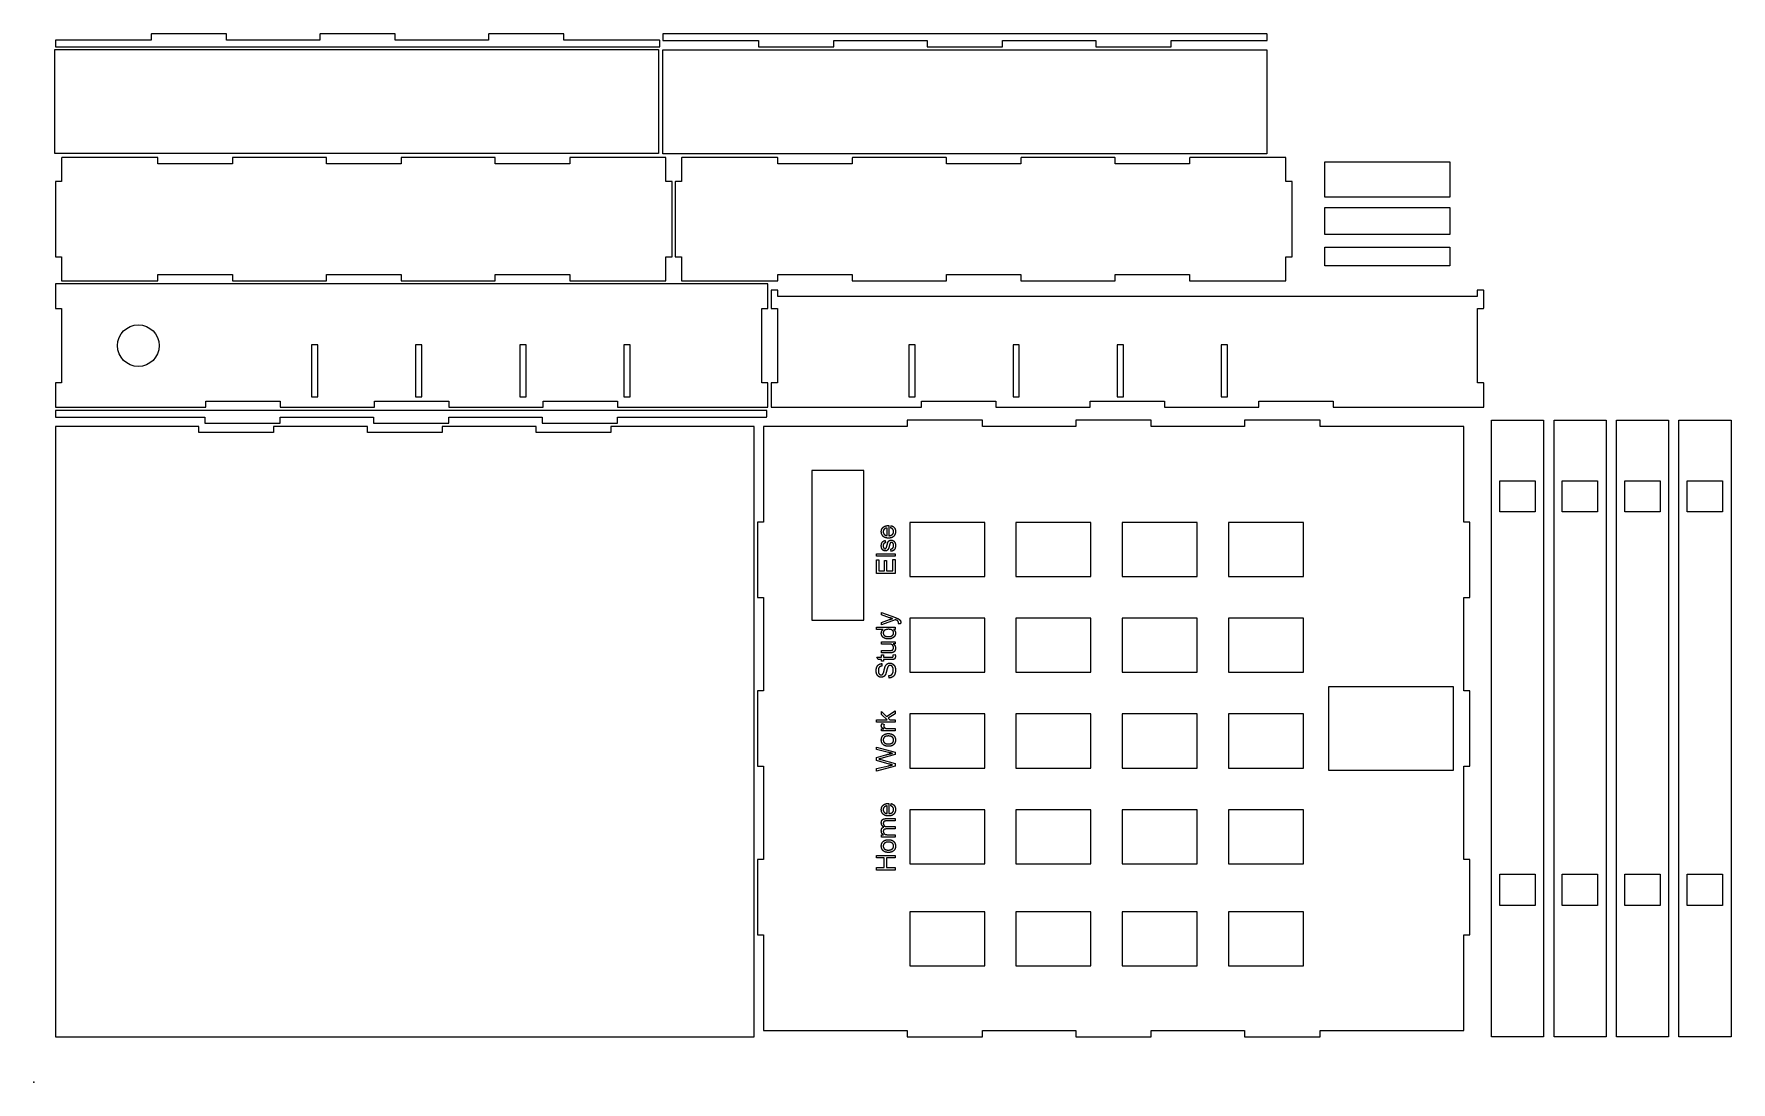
# Model space of a CAD drawing. Header units: centimetres. Extents: x 0 to 81.5, y 0 to 50.3.
import ezdxf

# ---------------------------------------------------------------- set-up
doc = ezdxf.new("R2010")
doc.units = ezdxf.units.CM
doc.header["$MEASUREMENT"] = 0
doc.layers.add('Familyboardcopy v21_family board', color=7, linetype='Continuous')

msp = doc.modelspace()

# ---------------------------------------------------------------- linework, layer by layer
at = {"layer": 'Familyboardcopy v21_family board'}
for p, q in [((1.033, 50.037), (1.03, 50.032)), ((1.03, 50.032), (1.03, 50.03)), ((1.03, 50.03), (1.03, 49.73)), ((1.03, 49.73), (1.03, 49.728)), ((1.03, 49.728), (1.033, 49.723)), ((1.038, 50.04), (1.033, 50.037)), ((1.033, 49.723), (1.038, 49.72)), ((1.04, 50.04), (1.038, 50.04)), ((1.038, 49.72), (1.04, 49.72)), ((5.63, 50.04), (1.04, 50.04)), ((1.04, 49.72), (30.04, 49.72)), ((5.633, 50.337), (5.63, 50.332)), ((5.63, 50.332), (5.63, 50.33)), ((5.63, 50.33), (5.63, 50.04)), ((5.638, 50.34), (5.633, 50.337)), ((5.64, 50.34), (5.638, 50.34)), ((9.24, 50.34), (5.64, 50.34)), ((9.242, 50.34), (9.24, 50.34)), ((9.247, 50.337), (9.242, 50.34)), ((9.25, 50.332), (9.247, 50.337)), ((9.25, 50.33), (9.25, 50.332)), ((9.25, 50.04), (9.25, 50.33)), ((13.73, 50.04), (9.25, 50.04)), ((13.733, 50.337), (13.73, 50.332)), ((13.73, 50.332), (13.73, 50.33)), ((13.73, 50.33), (13.73, 50.04)), ((13.738, 50.34), (13.733, 50.337)), ((13.74, 50.34), (13.738, 50.34)), ((17.34, 50.34), (13.74, 50.34)), ((17.342, 50.34), (17.34, 50.34)), ((17.347, 50.337), (17.342, 50.34)), ((17.35, 50.332), (17.347, 50.337)), ((17.35, 50.33), (17.35, 50.332)), ((17.35, 50.04), (17.35, 50.33)), ((21.83, 50.04), (17.35, 50.04)), ((21.833, 50.337), (21.83, 50.332)), ((21.83, 50.332), (21.83, 50.33)), ((21.83, 50.33), (21.83, 50.04)), ((21.838, 50.34), (21.833, 50.337)), ((21.84, 50.34), (21.838, 50.34)), ((25.44, 50.34), (21.84, 50.34)), ((25.442, 50.34), (25.44, 50.34)), ((25.447, 50.337), (25.442, 50.34)), ((25.45, 50.332), (25.447, 50.337)), ((25.45, 50.33), (25.45, 50.332)), ((25.45, 50.04), (25.45, 50.33)), ((30.04, 50.04), (25.45, 50.04)), ((30.042, 50.04), (30.04, 50.04)), ((30.04, 49.72), (30.042, 49.72)), ((30.047, 50.037), (30.042, 50.04)), ((30.042, 49.72), (30.047, 49.723)), ((30.05, 50.032), (30.047, 50.037)), ((30.047, 49.723), (30.05, 49.728)), ((30.05, 50.03), (30.05, 50.032)), ((30.05, 49.73), (30.05, 50.03)), ((30.05, 49.728), (30.05, 49.73)), ((30.203, 50.337), (30.2, 50.332)), ((30.2, 50.332), (30.2, 50.33)), ((30.2, 50.33), (30.2, 50.03)), ((30.2, 50.03), (30.2, 50.029)), ((30.2, 50.029), (30.203, 50.023)), ((30.208, 50.34), (30.203, 50.337)), ((30.203, 50.023), (30.208, 50.02)), ((30.21, 50.34), (30.208, 50.34)), ((30.208, 50.02), (30.21, 50.02)), ((59.21, 50.34), (30.21, 50.34)), ((30.21, 50.02), (34.8, 50.02)), ((34.8, 50.02), (34.8, 49.73)), ((34.8, 49.73), (34.8, 49.728)), ((34.8, 49.728), (34.803, 49.723)), ((34.803, 49.723), (34.808, 49.72)), ((34.808, 49.72), (34.81, 49.72)), ((34.81, 49.72), (38.41, 49.72)), ((38.41, 49.72), (38.411, 49.72)), ((38.411, 49.72), (38.417, 49.723)), ((38.417, 49.723), (38.42, 49.728)), ((38.42, 49.73), (38.42, 50.02)), ((38.42, 50.02), (42.9, 50.02)), ((38.42, 49.728), (38.42, 49.73)), ((42.9, 50.02), (42.9, 49.73)), ((42.9, 49.73), (42.9, 49.728)), ((42.9, 49.728), (42.903, 49.723)), ((42.903, 49.723), (42.908, 49.72)), ((42.908, 49.72), (42.91, 49.72)), ((42.91, 49.72), (46.51, 49.72)), ((46.51, 49.72), (46.512, 49.72)), ((46.512, 49.72), (46.517, 49.723)), ((46.517, 49.723), (46.52, 49.728)), ((46.52, 49.73), (46.52, 50.02)), ((46.52, 50.02), (51, 50.02)), ((46.52, 49.728), (46.52, 49.73)), ((51, 50.02), (51, 49.73)), ((51, 49.73), (51, 49.728)), ((51, 49.728), (51.003, 49.723)), ((51.003, 49.723), (51.008, 49.72)), ((51.008, 49.72), (51.01, 49.72)), ((51.01, 49.72), (54.61, 49.72)), ((54.61, 49.72), (54.612, 49.72)), ((54.612, 49.72), (54.617, 49.723)), ((54.617, 49.723), (54.62, 49.728)), ((54.62, 50.02), (59.21, 50.02)), ((54.62, 49.73), (54.62, 50.02)), ((54.62, 49.728), (54.62, 49.73)), ((59.212, 50.34), (59.21, 50.34)), ((59.21, 50.02), (59.212, 50.02)), ((59.217, 50.337), (59.212, 50.34)), ((59.212, 50.02), (59.217, 50.023)), ((59.22, 50.332), (59.217, 50.337)), ((59.217, 50.023), (59.22, 50.029)), ((59.22, 50.33), (59.22, 50.332)), ((59.22, 50.03), (59.22, 50.33)), ((59.22, 50.029), (59.22, 50.03)), ((1, 49.6), (30, 49.6)), ((1, 44.6), (1, 49.6)), ((30, 49.6), (30, 44.6)), ((30.202, 44.583), (30.202, 49.583)), ((30.202, 49.583), (59.202, 49.583)), ((59.202, 49.583), (59.202, 44.583)), ((30, 44.6), (1, 44.6)), ((1.333, 44.397), (1.33, 44.392)), ((1.33, 44.392), (1.33, 44.39)), ((1.33, 44.39), (1.33, 44.09)), ((1.33, 44.09), (1.33, 43.25)), ((1.338, 44.4), (1.333, 44.397)), ((1.34, 44.4), (1.338, 44.4)), ((5.94, 44.4), (1.34, 44.4)), ((5.942, 44.4), (5.94, 44.4)), ((5.947, 44.397), (5.942, 44.4)), ((5.95, 44.392), (5.947, 44.397)), ((5.95, 44.39), (5.95, 44.392)), ((5.95, 44.1), (5.95, 44.39)), ((9.53, 44.1), (5.95, 44.1)), ((9.533, 44.397), (9.53, 44.392)), ((9.53, 44.392), (9.53, 44.39)), ((9.53, 44.39), (9.53, 44.1)), ((9.538, 44.4), (9.533, 44.397)), ((9.54, 44.4), (9.538, 44.4)), ((14.04, 44.4), (9.54, 44.4)), ((14.042, 44.4), (14.04, 44.4)), ((14.047, 44.397), (14.042, 44.4)), ((14.05, 44.392), (14.047, 44.397)), ((14.05, 44.39), (14.05, 44.392)), ((14.05, 44.1), (14.05, 44.39)), ((17.63, 44.1), (14.05, 44.1)), ((17.633, 44.397), (17.63, 44.392)), ((17.63, 44.392), (17.63, 44.39)), ((17.63, 44.39), (17.63, 44.1)), ((17.638, 44.4), (17.633, 44.397)), ((17.64, 44.4), (17.638, 44.4)), ((22.14, 44.4), (17.64, 44.4)), ((22.142, 44.4), (22.14, 44.4)), ((22.147, 44.397), (22.142, 44.4)), ((22.15, 44.392), (22.147, 44.397)), ((22.15, 44.39), (22.15, 44.392)), ((22.15, 44.1), (22.15, 44.39)), ((25.73, 44.1), (22.15, 44.1)), ((25.733, 44.397), (25.73, 44.392)), ((25.73, 44.392), (25.73, 44.39)), ((25.73, 44.39), (25.73, 44.1)), ((25.738, 44.4), (25.733, 44.397)), ((25.74, 44.4), (25.738, 44.4)), ((30.34, 44.4), (25.74, 44.4)), ((59.202, 44.583), (30.202, 44.583)), ((30.342, 44.4), (30.34, 44.4)), ((30.347, 44.397), (30.342, 44.4)), ((30.35, 44.392), (30.347, 44.397)), ((30.35, 44.39), (30.35, 44.392)), ((30.35, 44.09), (30.35, 44.39)), ((30.35, 43.25), (30.35, 44.09)), ((31.103, 44.397), (31.1, 44.392)), ((31.1, 44.392), (31.1, 44.39)), ((31.1, 44.39), (31.1, 44.09)), ((31.1, 44.09), (31.1, 43.25)), ((31.108, 44.4), (31.103, 44.397)), ((31.11, 44.4), (31.108, 44.4)), ((35.71, 44.4), (31.11, 44.4)), ((35.712, 44.4), (35.71, 44.4)), ((35.717, 44.397), (35.712, 44.4)), ((35.72, 44.392), (35.717, 44.397)), ((35.72, 44.39), (35.72, 44.392)), ((35.72, 44.1), (35.72, 44.39)), ((39.3, 44.1), (35.72, 44.1)), ((39.303, 44.397), (39.3, 44.392)), ((39.3, 44.392), (39.3, 44.39)), ((39.3, 44.39), (39.3, 44.1)), ((39.308, 44.4), (39.303, 44.397)), ((39.31, 44.4), (39.308, 44.4)), ((43.81, 44.4), (39.31, 44.4)), ((43.812, 44.4), (43.81, 44.4)), ((43.817, 44.397), (43.812, 44.4)), ((43.82, 44.392), (43.817, 44.397)), ((43.82, 44.39), (43.82, 44.392)), ((43.82, 44.1), (43.82, 44.39)), ((47.4, 44.1), (43.82, 44.1)), ((47.403, 44.397), (47.4, 44.392)), ((47.4, 44.392), (47.4, 44.39)), ((47.4, 44.39), (47.4, 44.1)), ((47.408, 44.4), (47.403, 44.397)), ((47.41, 44.4), (47.408, 44.4)), ((51.91, 44.4), (47.41, 44.4)), ((51.912, 44.4), (51.91, 44.4)), ((51.917, 44.397), (51.912, 44.4)), ((51.92, 44.392), (51.917, 44.397)), ((51.92, 44.39), (51.92, 44.392)), ((51.92, 44.1), (51.92, 44.39)), ((55.5, 44.1), (51.92, 44.1)), ((55.503, 44.397), (55.5, 44.392)), ((55.5, 44.392), (55.5, 44.39)), ((55.5, 44.39), (55.5, 44.1)), ((55.508, 44.4), (55.503, 44.397)), ((55.51, 44.4), (55.508, 44.4)), ((60.11, 44.4), (55.51, 44.4)), ((60.112, 44.4), (60.11, 44.4)), ((60.117, 44.397), (60.112, 44.4)), ((60.12, 44.392), (60.117, 44.397)), ((60.12, 44.39), (60.12, 44.392)), ((60.12, 44.09), (60.12, 44.39)), ((60.12, 43.25), (60.12, 44.09)), ((62, 42.5), (62, 44.2)), ((62, 44.2), (68, 44.2)), ((68, 44.2), (68, 42.5)), ((1.033, 43.247), (1.03, 43.242)), ((1.03, 43.242), (1.03, 43.24)), ((1.03, 43.24), (1.03, 39.64)), ((1.038, 43.25), (1.033, 43.247)), ((1.04, 43.25), (1.038, 43.25)), ((1.33, 43.25), (1.04, 43.25)), ((30.64, 43.25), (30.35, 43.25)), ((30.642, 43.25), (30.64, 43.25)), ((30.647, 43.247), (30.642, 43.25)), ((30.65, 43.242), (30.647, 43.247)), ((30.65, 43.24), (30.65, 43.242)), ((30.65, 39.64), (30.65, 43.24)), ((30.803, 43.247), (30.8, 43.242)), ((30.8, 43.242), (30.8, 43.24)), ((30.8, 43.24), (30.8, 39.64)), ((30.808, 43.25), (30.803, 43.247)), ((30.81, 43.25), (30.808, 43.25)), ((31.1, 43.25), (30.81, 43.25)), ((60.41, 43.25), (60.12, 43.25)), ((60.412, 43.25), (60.41, 43.25)), ((60.417, 43.247), (60.412, 43.25)), ((60.42, 43.242), (60.417, 43.247)), ((60.42, 43.24), (60.42, 43.242)), ((60.42, 39.64), (60.42, 43.24)), ((68, 42.5), (62, 42.5)), ((62, 40.7), (62, 42)), ((62, 42), (68, 42)), ((68, 42), (68, 40.7)), ((68, 40.7), (62, 40.7)), ((62, 40.1), (68, 40.1)), ((62, 39.2), (62, 40.1)), ((68, 40.1), (68, 39.2)), ((1.03, 39.64), (1.03, 39.638)), ((1.03, 39.638), (1.033, 39.633)), ((1.033, 39.633), (1.038, 39.63)), ((1.038, 39.63), (1.04, 39.63)), ((1.04, 39.63), (1.33, 39.63)), ((1.33, 39.63), (1.33, 38.79)), ((30.35, 39.63), (30.64, 39.63)), ((30.35, 38.79), (30.35, 39.63)), ((30.64, 39.63), (30.642, 39.63)), ((30.642, 39.63), (30.647, 39.633)), ((30.647, 39.633), (30.65, 39.638)), ((30.65, 39.638), (30.65, 39.64)), ((30.8, 39.64), (30.8, 39.638)), ((30.8, 39.638), (30.803, 39.633)), ((30.803, 39.633), (30.808, 39.63)), ((30.808, 39.63), (30.81, 39.63)), ((30.81, 39.63), (31.1, 39.63)), ((31.1, 39.63), (31.1, 38.79)), ((60.12, 38.79), (60.12, 39.63)), ((60.12, 39.63), (60.41, 39.63)), ((60.41, 39.63), (60.412, 39.63)), ((60.412, 39.63), (60.417, 39.633)), ((60.417, 39.633), (60.42, 39.638)), ((60.42, 39.638), (60.42, 39.64)), ((68, 39.2), (62, 39.2)), ((1.033, 38.327), (1.03, 38.322)), ((1.03, 38.322), (1.03, 38.32)), ((1.03, 38.32), (1.03, 38.02)), ((1.038, 38.33), (1.033, 38.327)), ((1.04, 38.33), (1.038, 38.33)), ((1.34, 38.33), (1.04, 38.33)), ((1.33, 38.79), (1.33, 38.49)), ((1.33, 38.49), (1.33, 38.488)), ((1.33, 38.488), (1.333, 38.483)), ((1.333, 38.483), (1.338, 38.48)), ((1.338, 38.48), (1.34, 38.48)), ((1.34, 38.48), (5.94, 38.48)), ((34.94, 38.33), (1.34, 38.33)), ((5.94, 38.48), (5.942, 38.48)), ((5.942, 38.48), (5.947, 38.483)), ((5.947, 38.483), (5.95, 38.488)), ((5.95, 38.78), (9.53, 38.78)), ((5.95, 38.49), (5.95, 38.78)), ((5.95, 38.488), (5.95, 38.49)), ((9.53, 38.78), (9.53, 38.49)), ((9.53, 38.49), (9.53, 38.488)), ((9.53, 38.488), (9.533, 38.483)), ((9.533, 38.483), (9.538, 38.48)), ((9.538, 38.48), (9.54, 38.48)), ((9.54, 38.48), (14.04, 38.48)), ((14.04, 38.48), (14.042, 38.48)), ((14.042, 38.48), (14.047, 38.483)), ((14.047, 38.483), (14.05, 38.488)), ((14.05, 38.49), (14.05, 38.78)), ((14.05, 38.78), (17.63, 38.78)), ((14.05, 38.488), (14.05, 38.49)), ((17.63, 38.78), (17.63, 38.49)), ((17.63, 38.49), (17.63, 38.488)), ((17.63, 38.488), (17.633, 38.483)), ((17.633, 38.483), (17.638, 38.48)), ((17.638, 38.48), (17.64, 38.48)), ((17.64, 38.48), (22.14, 38.48)), ((22.14, 38.48), (22.142, 38.48)), ((22.142, 38.48), (22.147, 38.483)), ((22.147, 38.483), (22.15, 38.488)), ((22.15, 38.49), (22.15, 38.78)), ((22.15, 38.78), (25.73, 38.78)), ((22.15, 38.488), (22.15, 38.49)), ((25.73, 38.78), (25.73, 38.49)), ((25.73, 38.49), (25.73, 38.488)), ((25.73, 38.488), (25.733, 38.483)), ((25.733, 38.483), (25.738, 38.48)), ((25.738, 38.48), (25.74, 38.48)), ((25.74, 38.48), (30.34, 38.48)), ((30.34, 38.48), (30.342, 38.48)), ((30.342, 38.48), (30.347, 38.483)), ((30.347, 38.483), (30.35, 38.488)), ((30.35, 38.49), (30.35, 38.79)), ((30.35, 38.488), (30.35, 38.49)), ((31.1, 38.79), (31.1, 38.49)), ((31.1, 38.49), (31.1, 38.488)), ((31.1, 38.488), (31.103, 38.483)), ((31.103, 38.483), (31.108, 38.48)), ((31.108, 38.48), (31.11, 38.48)), ((31.11, 38.48), (35.71, 38.48)), ((35.24, 38.33), (34.94, 38.33)), ((35.242, 38.33), (35.24, 38.33)), ((35.247, 38.327), (35.242, 38.33)), ((35.25, 38.322), (35.247, 38.327)), ((35.25, 38.32), (35.25, 38.322)), ((35.25, 38.02), (35.25, 38.32)), ((35.71, 38.48), (35.712, 38.48)), ((35.712, 38.48), (35.717, 38.483)), ((35.717, 38.483), (35.72, 38.488)), ((35.72, 38.78), (39.3, 38.78)), ((35.72, 38.49), (35.72, 38.78)), ((35.72, 38.488), (35.72, 38.49)), ((39.3, 38.78), (39.3, 38.49)), ((39.3, 38.49), (39.3, 38.488)), ((39.3, 38.488), (39.303, 38.483)), ((39.303, 38.483), (39.308, 38.48)), ((39.308, 38.48), (39.31, 38.48)), ((39.31, 38.48), (43.81, 38.48)), ((43.81, 38.48), (43.812, 38.48)), ((43.812, 38.48), (43.817, 38.483)), ((43.817, 38.483), (43.82, 38.488)), ((43.82, 38.49), (43.82, 38.78)), ((43.82, 38.78), (47.4, 38.78)), ((43.82, 38.488), (43.82, 38.49)), ((47.4, 38.78), (47.4, 38.49)), ((47.4, 38.49), (47.4, 38.488)), ((47.4, 38.488), (47.403, 38.483)), ((47.403, 38.483), (47.408, 38.48)), ((47.408, 38.48), (47.41, 38.48)), ((47.41, 38.48), (51.91, 38.48)), ((51.91, 38.48), (51.912, 38.48)), ((51.912, 38.48), (51.917, 38.483)), ((51.917, 38.483), (51.92, 38.488)), ((51.92, 38.49), (51.92, 38.78)), ((51.92, 38.78), (55.5, 38.78)), ((51.92, 38.488), (51.92, 38.49)), ((55.5, 38.78), (55.5, 38.49)), ((55.5, 38.49), (55.5, 38.488)), ((55.5, 38.488), (55.503, 38.483)), ((55.503, 38.483), (55.508, 38.48)), ((55.508, 38.48), (55.51, 38.48)), ((55.51, 38.48), (60.11, 38.48)), ((60.11, 38.48), (60.112, 38.48)), ((60.112, 38.48), (60.117, 38.483)), ((60.117, 38.483), (60.12, 38.488)), ((60.12, 38.49), (60.12, 38.79)), ((60.12, 38.488), (60.12, 38.49)), ((1.03, 38.02), (1.03, 37.17)), ((35.25, 37.17), (35.25, 38.02)), ((35.403, 38.027), (35.4, 38.022)), ((35.4, 38.022), (35.4, 38.02)), ((35.4, 38.02), (35.4, 37.17)), ((35.408, 38.03), (35.403, 38.027)), ((35.41, 38.03), (35.408, 38.03)), ((35.71, 38.03), (35.41, 38.03)), ((35.712, 38.03), (35.71, 38.03)), ((35.717, 38.027), (35.712, 38.03)), ((35.72, 38.022), (35.717, 38.027)), ((35.72, 38.02), (35.72, 38.022)), ((35.72, 37.73), (35.72, 38.02)), ((69.3, 37.73), (35.72, 37.73)), ((69.303, 38.027), (69.3, 38.022)), ((69.3, 38.022), (69.3, 38.02)), ((69.3, 38.02), (69.3, 37.73)), ((69.308, 38.03), (69.303, 38.027)), ((69.31, 38.03), (69.308, 38.03)), ((69.61, 38.03), (69.31, 38.03)), ((69.612, 38.03), (69.61, 38.03)), ((69.617, 38.027), (69.612, 38.03)), ((69.62, 38.022), (69.617, 38.027)), ((69.62, 38.02), (69.62, 38.022)), ((69.62, 37.17), (69.62, 38.02)), ((1.03, 37.17), (1.03, 37.168)), ((1.03, 37.168), (1.033, 37.163)), ((1.033, 37.163), (1.038, 37.16)), ((1.038, 37.16), (1.04, 37.16)), ((1.04, 37.16), (1.33, 37.16)), ((1.33, 37.16), (1.33, 33.58)), ((34.95, 37.16), (35.24, 37.16)), ((34.95, 33.58), (34.95, 37.16)), ((35.24, 37.16), (35.242, 37.16)), ((35.242, 37.16), (35.247, 37.163)), ((35.247, 37.163), (35.25, 37.168)), ((35.25, 37.168), (35.25, 37.17)), ((35.4, 37.17), (35.4, 37.168)), ((35.4, 37.168), (35.403, 37.163)), ((35.403, 37.163), (35.408, 37.16)), ((35.408, 37.16), (35.41, 37.16)), ((35.41, 37.16), (35.7, 37.16)), ((35.7, 37.16), (35.7, 33.58)), ((69.32, 37.16), (69.61, 37.16)), ((69.32, 33.58), (69.32, 37.16)), ((69.61, 37.16), (69.612, 37.16)), ((69.612, 37.16), (69.617, 37.163)), ((69.617, 37.163), (69.62, 37.168)), ((69.62, 37.168), (69.62, 37.17)), ((13.63, 35.41), (13.33, 35.41)), ((13.33, 35.41), (13.33, 32.91)), ((13.63, 32.91), (13.63, 35.41)), ((18.33, 35.41), (18.33, 32.91)), ((18.63, 35.41), (18.33, 35.41)), ((18.63, 32.91), (18.63, 35.41)), ((23.33, 35.41), (23.33, 32.91)), ((23.63, 35.41), (23.33, 35.41)), ((23.63, 32.91), (23.63, 35.41)), ((28.33, 35.41), (28.33, 32.91)), ((28.63, 35.41), (28.33, 35.41)), ((28.63, 32.91), (28.63, 35.41)), ((42.02, 35.41), (42.02, 32.91)), ((42.32, 35.41), (42.02, 35.41)), ((42.32, 32.91), (42.32, 35.41)), ((47.02, 35.41), (47.02, 32.91)), ((47.32, 35.41), (47.02, 35.41)), ((47.32, 32.91), (47.32, 35.41)), ((52.02, 35.41), (52.02, 32.91)), ((52.32, 35.41), (52.02, 35.41)), ((52.32, 32.91), (52.32, 35.41)), ((57.32, 35.41), (57.02, 35.41)), ((57.02, 35.41), (57.02, 32.91)), ((57.32, 32.91), (57.32, 35.41)), ((1.033, 33.577), (1.03, 33.572)), ((1.03, 33.572), (1.03, 33.57)), ((1.03, 33.57), (1.03, 32.72)), ((1.038, 33.58), (1.033, 33.577)), ((1.04, 33.58), (1.038, 33.58)), ((1.33, 33.58), (1.04, 33.58)), ((35.24, 33.58), (34.95, 33.58)), ((35.242, 33.58), (35.24, 33.58)), ((35.247, 33.577), (35.242, 33.58)), ((35.25, 33.572), (35.247, 33.577)), ((35.25, 33.57), (35.25, 33.572)), ((35.25, 32.72), (35.25, 33.57)), ((35.403, 33.577), (35.4, 33.572)), ((35.4, 33.572), (35.4, 33.57)), ((35.4, 33.57), (35.4, 32.72)), ((35.408, 33.58), (35.403, 33.577)), ((35.41, 33.58), (35.408, 33.58)), ((35.7, 33.58), (35.41, 33.58)), ((69.61, 33.58), (69.32, 33.58)), ((69.612, 33.58), (69.61, 33.58)), ((69.617, 33.577), (69.612, 33.58)), ((69.62, 33.572), (69.617, 33.577)), ((69.62, 33.57), (69.62, 33.572)), ((69.62, 32.415), (69.62, 33.57)), ((1.03, 32.72), (1.03, 32.42)), ((8.25, 32.42), (8.25, 32.71)), ((8.25, 32.71), (11.83, 32.71)), ((11.83, 32.71), (11.83, 32.42)), ((13.33, 32.91), (13.63, 32.91)), ((16.35, 32.42), (16.35, 32.71)), ((16.35, 32.71), (19.93, 32.71)), ((18.33, 32.91), (18.63, 32.91)), ((19.93, 32.71), (19.93, 32.42)), ((23.33, 32.91), (23.63, 32.91)), ((24.45, 32.71), (28.03, 32.71)), ((24.45, 32.42), (24.45, 32.71)), ((28.03, 32.71), (28.03, 32.42)), ((28.33, 32.91), (28.63, 32.91)), ((35.25, 32.42), (35.25, 32.72)), ((35.4, 32.72), (35.4, 32.42)), ((42.02, 32.91), (42.32, 32.91)), ((42.62, 32.42), (42.62, 32.71)), ((42.62, 32.71), (46.2, 32.71)), ((46.2, 32.71), (46.2, 32.42)), ((47.02, 32.91), (47.32, 32.91)), ((50.72, 32.42), (50.72, 32.71)), ((50.72, 32.71), (54.3, 32.71)), ((52.02, 32.91), (52.32, 32.91)), ((54.3, 32.71), (54.3, 32.42)), ((57.02, 32.91), (57.32, 32.91)), ((58.82, 32.42), (58.82, 32.71)), ((58.82, 32.71), (62.4, 32.71)), ((62.4, 32.71), (62.4, 32.42)), ((1.03, 32.42), (1.03, 32.418)), ((1.03, 32.418), (1.033, 32.413)), ((1.033, 32.257), (1.03, 32.252)), ((1.03, 32.252), (1.03, 32.25)), ((1.03, 32.25), (1.03, 31.95)), ((1.03, 31.95), (1.03, 31.948)), ((1.03, 31.948), (1.033, 31.943)), ((1.033, 32.413), (1.038, 32.41)), ((1.038, 32.26), (1.033, 32.257)), ((1.033, 31.943), (1.038, 31.94)), ((1.038, 32.41), (1.04, 32.41)), ((1.04, 32.26), (1.038, 32.26)), ((1.038, 31.94), (1.04, 31.94)), ((1.04, 32.41), (1.34, 32.41)), ((1.34, 32.26), (1.04, 32.26)), ((1.04, 31.94), (1.34, 31.94)), ((1.34, 32.41), (8.24, 32.41)), ((34.88, 32.26), (1.34, 32.26)), ((1.34, 31.94), (8.2, 31.94)), ((8.2, 31.94), (8.2, 31.65)), ((8.24, 32.41), (8.242, 32.41)), ((8.242, 32.41), (8.247, 32.413)), ((8.247, 32.413), (8.25, 32.418)), ((8.25, 32.418), (8.25, 32.42)), ((11.82, 31.65), (11.82, 31.94)), ((11.82, 31.94), (16.3, 31.94)), ((11.83, 32.42), (11.83, 32.418)), ((11.83, 32.418), (11.833, 32.413)), ((11.833, 32.413), (11.838, 32.41)), ((11.838, 32.41), (11.84, 32.41)), ((11.84, 32.41), (16.34, 32.41)), ((16.3, 31.94), (16.3, 31.65)), ((16.34, 32.41), (16.342, 32.41)), ((16.342, 32.41), (16.347, 32.413)), ((16.347, 32.413), (16.35, 32.418)), ((16.35, 32.418), (16.35, 32.42)), ((19.92, 31.65), (19.92, 31.94)), ((19.92, 31.94), (24.4, 31.94)), ((19.93, 32.42), (19.93, 32.418)), ((19.93, 32.418), (19.933, 32.413)), ((19.933, 32.413), (19.938, 32.41)), ((19.938, 32.41), (19.94, 32.41)), ((19.94, 32.41), (24.44, 32.41)), ((24.4, 31.94), (24.4, 31.65)), ((24.44, 32.41), (24.442, 32.41)), ((24.442, 32.41), (24.447, 32.413)), ((24.447, 32.413), (24.45, 32.418)), ((24.45, 32.418), (24.45, 32.42)), ((28.02, 31.65), (28.02, 31.94)), ((28.02, 31.94), (34.88, 31.94)), ((28.03, 32.42), (28.03, 32.418)), ((28.03, 32.418), (28.033, 32.413)), ((28.033, 32.413), (28.038, 32.41)), ((28.038, 32.41), (28.04, 32.41)), ((28.04, 32.41), (34.94, 32.41)), ((35.18, 32.26), (34.88, 32.26)), ((34.88, 31.94), (35.18, 31.94)), ((34.94, 32.41), (35.24, 32.41)), ((35.182, 32.26), (35.18, 32.26)), ((35.18, 31.94), (35.182, 31.94)), ((35.187, 32.257), (35.182, 32.26)), ((35.182, 31.94), (35.187, 31.943)), ((35.19, 32.252), (35.187, 32.257)), ((35.187, 31.943), (35.19, 31.948)), ((35.19, 32.25), (35.19, 32.252)), ((35.19, 31.95), (35.19, 32.25)), ((35.19, 31.948), (35.19, 31.95)), ((35.24, 32.41), (35.242, 32.41)), ((35.242, 32.41), (35.247, 32.413)), ((35.247, 32.413), (35.25, 32.418)), ((35.25, 32.418), (35.25, 32.42)), ((35.4, 32.42), (35.4, 32.418)), ((35.4, 32.418), (35.403, 32.413)), ((35.403, 32.413), (35.408, 32.41)), ((35.408, 32.41), (35.41, 32.41)), ((35.41, 32.41), (35.71, 32.41)), ((35.71, 32.41), (42.61, 32.41)), ((41.943, 31.787), (41.94, 31.782)), ((41.948, 31.79), (41.943, 31.787)), ((41.95, 31.79), (41.948, 31.79)), ((45.55, 31.79), (41.95, 31.79)), ((42.61, 32.41), (42.612, 32.41)), ((42.612, 32.41), (42.617, 32.413)), ((42.617, 32.413), (42.62, 32.418)), ((42.62, 32.418), (42.62, 32.42)), ((45.552, 31.79), (45.55, 31.79)), ((45.557, 31.787), (45.552, 31.79)), ((45.56, 31.782), (45.557, 31.787)), ((46.2, 32.42), (46.2, 32.418)), ((46.2, 32.418), (46.203, 32.413)), ((46.203, 32.413), (46.208, 32.41)), ((46.208, 32.41), (46.21, 32.41)), ((46.21, 32.41), (50.71, 32.41)), ((50.043, 31.787), (50.04, 31.782)), ((50.048, 31.79), (50.043, 31.787)), ((50.05, 31.79), (50.048, 31.79)), ((53.65, 31.79), (50.05, 31.79)), ((50.71, 32.41), (50.712, 32.41)), ((50.712, 32.41), (50.717, 32.413)), ((50.717, 32.413), (50.72, 32.418)), ((50.72, 32.418), (50.72, 32.42)), ((53.651, 31.79), (53.65, 31.79)), ((53.657, 31.787), (53.651, 31.79)), ((53.66, 31.782), (53.657, 31.787)), ((54.3, 32.42), (54.3, 32.418)), ((54.3, 32.418), (54.303, 32.413)), ((54.303, 32.413), (54.308, 32.41)), ((54.308, 32.41), (54.31, 32.41)), ((54.31, 32.41), (58.81, 32.41)), ((58.143, 31.787), (58.14, 31.782)), ((58.148, 31.79), (58.143, 31.787)), ((58.15, 31.79), (58.148, 31.79)), ((61.75, 31.79), (58.15, 31.79)), ((58.81, 32.41), (58.812, 32.41)), ((58.812, 32.41), (58.817, 32.413)), ((58.817, 32.413), (58.82, 32.418)), ((58.82, 32.418), (58.82, 32.42)), ((61.752, 31.79), (61.75, 31.79)), ((61.757, 31.787), (61.752, 31.79)), ((61.76, 31.782), (61.757, 31.787)), ((62.4, 32.42), (62.4, 32.418)), ((62.4, 32.418), (62.403, 32.413)), ((62.403, 32.413), (62.408, 32.41)), ((62.408, 32.41), (62.41, 32.41)), ((62.41, 32.41), (69.31, 32.41)), ((69.31, 32.41), (69.62, 32.41)), ((69.62, 32.41), (69.62, 32.415)), ((70, 2.17), (70, 31.79)), ((70, 31.79), (72.5, 31.79)), ((72.5, 31.79), (72.5, 2.17)), ((73, 31.79), (75.5, 31.79)), ((73, 2.17), (73, 31.79)), ((75.5, 31.79), (75.5, 2.17)), ((76, 2.17), (76, 31.79)), ((76, 31.79), (78.5, 31.79)), ((78.5, 31.79), (78.5, 2.17)), ((79, 2.17), (79, 31.79)), ((79, 31.79), (81.5, 31.79)), ((81.5, 31.79), (81.5, 2.17)), ((1.033, 31.487), (1.03, 31.482)), ((1.03, 31.482), (1.03, 31.48)), ((1.03, 31.48), (1.03, 31.18)), ((1.03, 31.18), (1.03, 2.18)), ((1.038, 31.49), (1.033, 31.487)), ((1.04, 31.49), (1.038, 31.49)), ((7.91, 31.49), (1.04, 31.49)), ((7.912, 31.49), (7.91, 31.49)), ((7.917, 31.487), (7.912, 31.49)), ((7.92, 31.482), (7.917, 31.487)), ((7.92, 31.48), (7.92, 31.482)), ((7.92, 31.19), (7.92, 31.48)), ((11.5, 31.19), (7.92, 31.19)), ((8.2, 31.65), (8.2, 31.648)), ((8.2, 31.648), (8.203, 31.643)), ((8.203, 31.643), (8.208, 31.64)), ((8.208, 31.64), (8.21, 31.64)), ((8.21, 31.64), (11.81, 31.64)), ((11.503, 31.487), (11.5, 31.482)), ((11.5, 31.482), (11.5, 31.48)), ((11.5, 31.48), (11.5, 31.19)), ((11.508, 31.49), (11.503, 31.487)), ((11.51, 31.49), (11.508, 31.49)), ((16.01, 31.49), (11.51, 31.49)), ((11.81, 31.64), (11.812, 31.64)), ((11.812, 31.64), (11.817, 31.643)), ((11.817, 31.643), (11.82, 31.648)), ((11.82, 31.648), (11.82, 31.65)), ((16.012, 31.49), (16.01, 31.49)), ((16.017, 31.487), (16.012, 31.49)), ((16.02, 31.482), (16.017, 31.487)), ((16.02, 31.48), (16.02, 31.482)), ((16.02, 31.19), (16.02, 31.48)), ((19.6, 31.19), (16.02, 31.19)), ((16.3, 31.65), (16.3, 31.648)), ((16.3, 31.648), (16.303, 31.643)), ((16.303, 31.643), (16.308, 31.64)), ((16.308, 31.64), (16.31, 31.64)), ((16.31, 31.64), (19.91, 31.64)), ((19.603, 31.487), (19.6, 31.482)), ((19.6, 31.482), (19.6, 31.48)), ((19.6, 31.48), (19.6, 31.19)), ((19.608, 31.49), (19.603, 31.487)), ((19.61, 31.49), (19.608, 31.49)), ((24.11, 31.49), (19.61, 31.49)), ((19.91, 31.64), (19.912, 31.64)), ((19.912, 31.64), (19.917, 31.643)), ((19.917, 31.643), (19.92, 31.648)), ((19.92, 31.648), (19.92, 31.65)), ((24.112, 31.49), (24.11, 31.49)), ((24.117, 31.487), (24.112, 31.49)), ((24.12, 31.482), (24.117, 31.487)), ((24.12, 31.48), (24.12, 31.482)), ((24.12, 31.19), (24.12, 31.48)), ((27.7, 31.19), (24.12, 31.19)), ((24.4, 31.65), (24.4, 31.648)), ((24.4, 31.648), (24.403, 31.643)), ((24.403, 31.643), (24.408, 31.64)), ((24.408, 31.64), (24.41, 31.64)), ((24.41, 31.64), (28.01, 31.64)), ((27.703, 31.487), (27.7, 31.482)), ((27.7, 31.482), (27.7, 31.48)), ((27.7, 31.48), (27.7, 31.19)), ((27.708, 31.49), (27.703, 31.487)), ((27.71, 31.49), (27.708, 31.49)), ((34.58, 31.49), (27.71, 31.49)), ((28.01, 31.64), (28.012, 31.64)), ((28.012, 31.64), (28.017, 31.643)), ((28.017, 31.643), (28.02, 31.648)), ((28.02, 31.648), (28.02, 31.65)), ((34.582, 31.49), (34.58, 31.49)), ((34.587, 31.487), (34.582, 31.49)), ((34.59, 31.482), (34.587, 31.487)), ((34.59, 31.48), (34.59, 31.482)), ((34.59, 31.18), (34.59, 31.48)), ((34.59, 2.18), (34.59, 31.18)), ((35.043, 31.487), (35.04, 31.482)), ((35.04, 31.482), (35.04, 31.48)), ((35.04, 31.48), (35.04, 26.89)), ((35.048, 31.49), (35.043, 31.487)), ((35.05, 31.49), (35.048, 31.49)), ((41.94, 31.49), (35.05, 31.49)), ((41.94, 31.782), (41.94, 31.78)), ((41.94, 31.78), (41.94, 31.49)), ((45.56, 31.78), (45.56, 31.782)), ((45.56, 31.49), (45.56, 31.78)), ((50.04, 31.49), (45.56, 31.49)), ((50.04, 31.782), (50.04, 31.78)), ((50.04, 31.78), (50.04, 31.49)), ((53.66, 31.78), (53.66, 31.782)), ((53.66, 31.49), (53.66, 31.78)), ((58.14, 31.49), (53.66, 31.49)), ((58.14, 31.782), (58.14, 31.78)), ((58.14, 31.78), (58.14, 31.49)), ((61.76, 31.78), (61.76, 31.782)), ((61.76, 31.49), (61.76, 31.78)), ((68.65, 31.49), (61.76, 31.49)), ((68.652, 31.49), (68.65, 31.49)), ((68.657, 31.487), (68.652, 31.49)), ((68.66, 31.482), (68.657, 31.487)), ((68.66, 31.48), (68.66, 31.482)), ((68.66, 26.89), (68.66, 31.48)), ((39.86, 29.38), (37.36, 29.38)), ((37.36, 29.38), (37.36, 22.18)), ((39.86, 22.18), (39.86, 29.38)), ((70.391, 28.88), (72.091, 28.88)), ((70.391, 27.38), (70.391, 28.88)), ((72.091, 28.88), (72.091, 27.38)), ((73.391, 28.88), (75.091, 28.88)), ((73.391, 27.38), (73.391, 28.88)), ((75.091, 28.88), (75.091, 27.38)), ((76.391, 28.88), (78.091, 28.88)), ((76.391, 27.38), (76.391, 28.88)), ((78.091, 28.88), (78.091, 27.38)), ((79.391, 28.88), (81.091, 28.88)), ((79.391, 27.38), (79.391, 28.88)), ((81.091, 28.88), (81.091, 27.38)), ((72.091, 27.38), (70.391, 27.38)), ((75.091, 27.38), (73.391, 27.38)), ((78.091, 27.38), (76.391, 27.38)), ((81.091, 27.38), (79.391, 27.38)), ((34.743, 26.887), (34.74, 26.882)), ((34.74, 26.882), (34.74, 26.88)), ((34.74, 26.88), (34.74, 23.28)), ((34.748, 26.89), (34.743, 26.887)), ((34.75, 26.89), (34.748, 26.89)), ((35.04, 26.89), (34.75, 26.89)), ((40.971, 26.246), (40.971, 26.61)), ((41.062, 26.726), (41.062, 26.24)), ((41.15, 26.609), (41.164, 26.723)), ((42.06, 26.88), (42.06, 24.28)), ((45.66, 26.88), (42.06, 26.88)), ((45.66, 24.28), (45.66, 26.88)), ((47.16, 26.88), (47.16, 24.28)), ((50.76, 26.88), (47.16, 26.88)), ((50.76, 24.28), (50.76, 26.88)), ((52.26, 26.88), (52.26, 24.28)), ((55.86, 26.88), (52.26, 26.88)), ((55.86, 24.28), (55.86, 26.88)), ((57.36, 26.88), (57.36, 24.28)), ((60.96, 26.88), (57.36, 26.88)), ((60.96, 24.28), (60.96, 26.88)), ((68.95, 26.89), (68.66, 26.89)), ((68.952, 26.89), (68.95, 26.89)), ((68.957, 26.887), (68.952, 26.89)), ((68.96, 26.882), (68.957, 26.887)), ((68.96, 26.88), (68.96, 26.882)), ((68.96, 23.28), (68.96, 26.88)), ((40.46, 25.252), (40.46, 25.363)), ((40.46, 25.363), (41.36, 25.363)), ((40.876, 26.007), (40.891, 25.899)), ((41.165, 25.49), (41.148, 25.599)), ((41.36, 25.363), (41.36, 25.252)), ((41.36, 25.252), (40.46, 25.252)), ((40.46, 25.084), (40.566, 25.084)), ((40.46, 24.433), (40.46, 25.084)), ((40.566, 25.084), (40.566, 24.552)), ((40.566, 24.552), (40.842, 24.552)), ((40.842, 25.05), (40.947, 25.05)), ((40.842, 24.552), (40.842, 25.05)), ((40.947, 25.05), (40.947, 24.552)), ((40.947, 24.552), (41.254, 24.552)), ((41.254, 24.552), (41.254, 25.105)), ((41.254, 25.105), (41.36, 25.105)), ((41.36, 25.105), (41.36, 24.433)), ((41.36, 24.433), (40.46, 24.433)), ((42.06, 24.28), (45.66, 24.28)), ((47.16, 24.28), (50.76, 24.28)), ((52.26, 24.28), (55.86, 24.28)), ((57.36, 24.28), (60.96, 24.28)), ((34.74, 23.28), (34.74, 23.278)), ((34.74, 23.278), (34.743, 23.273)), ((34.743, 23.273), (34.748, 23.27)), ((34.748, 23.27), (34.75, 23.27)), ((34.75, 23.27), (35.04, 23.27)), ((35.04, 23.27), (35.04, 18.79)), ((68.66, 18.79), (68.66, 23.27)), ((68.66, 23.27), (68.95, 23.27)), ((68.95, 23.27), (68.952, 23.27)), ((68.952, 23.27), (68.957, 23.273)), ((68.957, 23.273), (68.96, 23.278)), ((68.96, 23.278), (68.96, 23.28)), ((37.36, 22.18), (39.86, 22.18)), ((40.708, 22.443), (40.708, 22.554)), ((40.708, 22.554), (41.371, 22.306)), ((41.088, 22.304), (40.708, 22.443)), ((40.708, 22.076), (41.086, 22.211)), ((41.361, 22.204), (40.708, 21.956)), ((40.708, 21.956), (40.708, 22.076)), ((41.611, 22.014), (41.507, 22.002)), ((45.66, 22.28), (42.06, 22.28)), ((42.06, 22.28), (42.06, 19.68)), ((45.66, 19.68), (45.66, 22.28)), ((47.16, 22.28), (47.16, 19.68)), ((50.76, 22.28), (47.16, 22.28)), ((50.76, 19.68), (50.76, 22.28)), ((52.26, 22.28), (52.26, 19.68)), ((55.86, 22.28), (52.26, 22.28)), ((55.86, 19.68), (55.86, 22.28)), ((57.36, 22.28), (57.36, 19.68)), ((60.96, 22.28), (57.36, 22.28)), ((60.96, 19.68), (60.96, 22.28)), ((40.46, 21.845), (41.36, 21.845)), ((40.46, 21.735), (40.46, 21.845)), ((40.783, 21.735), (40.46, 21.735)), ((41.36, 21.743), (41.278, 21.743)), ((41.36, 21.845), (41.36, 21.743)), ((40.547, 20.291), (40.48, 20.401)), ((40.48, 20.401), (40.708, 20.401)), ((40.708, 21.036), (40.708, 21.147)), ((40.708, 21.147), (41.36, 21.147)), ((41.057, 21.036), (40.708, 21.036)), ((40.708, 20.618), (40.708, 20.729)), ((40.708, 20.729), (41.07, 20.729)), ((41.112, 20.618), (40.708, 20.618)), ((40.708, 20.401), (40.708, 20.513)), ((40.708, 20.513), (40.794, 20.513)), ((40.794, 20.513), (40.794, 20.401)), ((40.794, 20.401), (41.175, 20.401)), ((41.261, 20.513), (41.359, 20.528)), ((41.36, 21.048), (41.264, 21.048)), ((41.36, 21.147), (41.36, 21.048)), ((40.708, 20.291), (40.547, 20.291)), ((40.708, 20.21), (40.708, 20.291)), ((40.794, 20.21), (40.708, 20.21)), ((40.714, 20.096), (40.722, 19.981)), ((41.169, 20.291), (40.794, 20.291)), ((40.794, 20.291), (40.794, 20.21)), ((42.06, 19.68), (45.66, 19.68)), ((47.16, 19.68), (50.76, 19.68)), ((52.26, 19.68), (55.86, 19.68)), ((57.36, 19.68), (60.96, 19.68)), ((34.743, 18.787), (34.74, 18.782)), ((34.74, 18.782), (34.74, 18.78)), ((34.74, 18.78), (34.74, 15.18)), ((34.748, 18.79), (34.743, 18.787)), ((34.75, 18.79), (34.748, 18.79)), ((35.04, 18.79), (34.75, 18.79)), ((41.071, 19.406), (41.061, 19.519)), ((68.17, 18.98), (62.17, 18.98)), ((62.17, 18.98), (62.17, 14.98)), ((68.17, 14.98), (68.17, 18.98)), ((68.95, 18.79), (68.66, 18.79)), ((68.952, 18.79), (68.95, 18.79)), ((68.957, 18.787), (68.952, 18.79)), ((68.96, 18.782), (68.957, 18.787)), ((68.96, 18.78), (68.96, 18.782)), ((68.96, 15.18), (68.96, 18.78)), ((40.46, 17.285), (40.46, 17.395)), ((40.46, 17.395), (40.973, 17.395)), ((41.36, 17.285), (40.46, 17.285)), ((40.708, 17.657), (40.708, 17.8)), ((40.708, 17.8), (40.95, 17.551)), ((40.973, 17.395), (40.708, 17.657)), ((40.729, 17.219), (40.831, 17.181)), ((40.95, 17.551), (41.36, 17.825)), ((41.36, 17.689), (41.027, 17.473)), ((41.027, 17.473), (41.102, 17.395)), ((41.102, 17.395), (41.36, 17.395)), ((41.36, 17.825), (41.36, 17.689)), ((41.36, 17.395), (41.36, 17.285)), ((42.06, 17.68), (42.06, 15.08)), ((45.66, 17.68), (42.06, 17.68)), ((45.66, 15.08), (45.66, 17.68)), ((47.16, 17.68), (47.16, 15.08)), ((50.76, 17.68), (47.16, 17.68)), ((50.76, 15.08), (50.76, 17.68)), ((52.26, 17.68), (52.26, 15.08)), ((55.86, 17.68), (52.26, 17.68)), ((55.86, 15.08), (55.86, 17.68)), ((57.36, 17.68), (57.36, 15.08)), ((60.96, 17.68), (57.36, 17.68)), ((60.96, 15.08), (60.96, 17.68)), ((40.708, 16.864), (40.708, 16.964)), ((40.708, 16.964), (40.807, 16.964)), ((41.36, 16.864), (40.708, 16.864)), ((41.019, 16.975), (41.36, 16.975)), ((41.36, 16.975), (41.36, 16.864)), ((40.46, 16.092), (41.36, 15.845)), ((40.46, 15.972), (40.46, 16.092)), ((41.038, 15.831), (40.46, 15.972)), ((40.46, 15.587), (40.916, 15.716)), ((40.46, 15.444), (40.46, 15.587)), ((41.36, 15.73), (40.674, 15.541)), ((40.674, 15.486), (41.36, 15.295)), ((41.36, 15.845), (41.36, 15.73)), ((34.74, 15.18), (34.74, 15.178)), ((34.74, 15.178), (34.743, 15.173)), ((34.743, 15.173), (34.748, 15.17)), ((34.748, 15.17), (34.75, 15.17)), ((34.75, 15.17), (35.04, 15.17)), ((35.04, 15.17), (35.04, 10.69)), ((41.068, 15.272), (40.46, 15.444)), ((40.46, 15.057), (41.05, 15.194)), ((41.36, 15.174), (40.46, 14.935)), ((40.46, 14.935), (40.46, 15.057)), ((41.36, 15.295), (41.36, 15.174)), ((42.06, 15.08), (45.66, 15.08)), ((47.16, 15.08), (50.76, 15.08)), ((52.26, 15.08), (55.86, 15.08)), ((57.36, 15.08), (60.96, 15.08)), ((62.17, 14.98), (68.17, 14.98)), ((68.66, 15.17), (68.95, 15.17)), ((68.66, 10.69), (68.66, 15.17)), ((68.95, 15.17), (68.952, 15.17)), ((68.952, 15.17), (68.957, 15.173)), ((68.957, 15.173), (68.96, 15.178)), ((68.96, 15.178), (68.96, 15.18)), ((40.971, 12.9), (40.971, 13.264)), ((41.062, 13.38), (41.062, 12.894)), ((41.15, 13.263), (41.164, 13.377)), ((42.06, 13.08), (42.06, 10.48)), ((45.66, 13.08), (42.06, 13.08)), ((45.66, 10.48), (45.66, 13.08)), ((47.16, 13.08), (47.16, 10.48)), ((50.76, 13.08), (47.16, 13.08)), ((50.76, 10.48), (50.76, 13.08)), ((55.86, 13.08), (52.26, 13.08)), ((52.26, 13.08), (52.26, 10.48)), ((55.86, 10.48), (55.86, 13.08)), ((60.96, 13.08), (57.36, 13.08)), ((57.36, 13.08), (57.36, 10.48)), ((60.96, 10.48), (60.96, 13.08)), ((40.912, 12.652), (41.36, 12.652)), ((41.36, 12.542), (40.949, 12.542)), ((40.981, 12.267), (41.36, 12.267)), ((41.36, 12.652), (41.36, 12.542)), ((41.36, 12.267), (41.36, 12.156)), ((40.708, 11.769), (40.708, 11.868)), ((40.708, 11.868), (40.799, 11.868)), ((41.36, 11.769), (40.708, 11.769)), ((41.36, 12.156), (40.936, 12.156)), ((41.022, 11.879), (41.36, 11.879)), ((41.36, 11.879), (41.36, 11.769)), ((34.743, 10.687), (34.74, 10.682)), ((34.74, 10.682), (34.74, 10.68)), ((34.74, 10.68), (34.74, 7.08)), ((34.748, 10.69), (34.743, 10.687)), ((34.75, 10.69), (34.748, 10.69)), ((35.04, 10.69), (34.75, 10.69)), ((40.46, 10.766), (40.46, 10.886)), ((40.46, 10.886), (41.36, 10.886)), ((40.83, 10.766), (40.46, 10.766)), ((40.83, 10.299), (40.83, 10.766)), ((40.936, 10.766), (40.936, 10.299)), ((41.36, 10.766), (40.936, 10.766)), ((41.36, 10.886), (41.36, 10.766)), ((68.95, 10.69), (68.66, 10.69)), ((68.952, 10.69), (68.95, 10.69)), ((68.957, 10.687), (68.952, 10.69)), ((68.96, 10.682), (68.957, 10.687)), ((68.96, 10.68), (68.96, 10.682)), ((68.96, 7.08), (68.96, 10.68)), ((40.46, 10.18), (40.46, 10.299)), ((40.46, 10.299), (40.83, 10.299)), ((41.36, 10.18), (40.46, 10.18)), ((40.936, 10.299), (41.36, 10.299)), ((41.36, 10.299), (41.36, 10.18)), ((42.06, 10.48), (45.66, 10.48)), ((47.16, 10.48), (50.76, 10.48)), ((52.26, 10.48), (55.86, 10.48)), ((57.36, 10.48), (60.96, 10.48)), ((70.391, 9.98), (72.091, 9.98)), ((70.391, 8.48), (70.391, 9.98)), ((72.091, 9.98), (72.091, 8.48)), ((73.391, 9.98), (75.091, 9.98)), ((73.391, 8.48), (73.391, 9.98)), ((75.091, 9.98), (75.091, 8.48)), ((76.391, 9.98), (78.091, 9.98)), ((76.391, 8.48), (76.391, 9.98)), ((78.091, 9.98), (78.091, 8.48)), ((79.391, 8.48), (79.391, 9.98)), ((79.391, 9.98), (81.091, 9.98)), ((81.091, 9.98), (81.091, 8.48)), ((45.66, 8.18), (42.06, 8.18)), ((42.06, 8.18), (42.06, 5.58)), ((45.66, 5.58), (45.66, 8.18)), ((50.76, 8.18), (47.16, 8.18)), ((47.16, 8.18), (47.16, 5.58)), ((50.76, 5.58), (50.76, 8.18)), ((52.26, 8.18), (52.26, 5.58)), ((55.86, 8.18), (52.26, 8.18)), ((55.86, 5.58), (55.86, 8.18)), ((57.36, 8.18), (57.36, 5.58)), ((60.96, 8.18), (57.36, 8.18)), ((60.96, 5.58), (60.96, 8.18)), ((72.091, 8.48), (70.391, 8.48)), ((75.091, 8.48), (73.391, 8.48)), ((78.091, 8.48), (76.391, 8.48)), ((81.091, 8.48), (79.391, 8.48)), ((34.74, 7.08), (34.74, 7.078)), ((34.74, 7.078), (34.743, 7.073)), ((34.743, 7.073), (34.748, 7.07)), ((34.748, 7.07), (34.75, 7.07)), ((34.75, 7.07), (35.04, 7.07)), ((35.04, 7.07), (35.04, 2.48)), ((68.66, 2.48), (68.66, 7.07)), ((68.66, 7.07), (68.95, 7.07)), ((68.95, 7.07), (68.952, 7.07)), ((68.952, 7.07), (68.957, 7.073)), ((68.957, 7.073), (68.96, 7.078)), ((68.96, 7.078), (68.96, 7.08)), ((42.06, 5.58), (45.66, 5.58)), ((47.16, 5.58), (50.76, 5.58)), ((52.26, 5.58), (55.86, 5.58)), ((57.36, 5.58), (60.96, 5.58)), ((35.04, 2.48), (35.04, 2.478)), ((35.04, 2.478), (35.043, 2.473)), ((35.043, 2.473), (35.048, 2.47)), ((35.048, 2.47), (35.05, 2.47)), ((35.05, 2.47), (41.94, 2.47)), ((41.94, 2.47), (41.94, 2.18)), ((45.56, 2.18), (45.56, 2.47)), ((45.56, 2.47), (50.04, 2.47)), ((50.04, 2.47), (50.04, 2.18)), ((53.66, 2.47), (58.14, 2.47)), ((53.66, 2.18), (53.66, 2.47)), ((58.14, 2.47), (58.14, 2.18)), ((61.76, 2.18), (61.76, 2.47)), ((61.76, 2.47), (68.65, 2.47)), ((68.65, 2.47), (68.652, 2.47)), ((68.652, 2.47), (68.657, 2.473)), ((68.657, 2.473), (68.66, 2.478)), ((68.66, 2.478), (68.66, 2.48)), ((1.03, 2.18), (1.03, 2.178)), ((1.03, 2.178), (1.033, 2.173)), ((1.033, 2.173), (1.038, 2.17)), ((1.038, 2.17), (1.04, 2.17)), ((1.04, 2.17), (34.58, 2.17)), ((34.58, 2.17), (34.582, 2.17)), ((34.582, 2.17), (34.587, 2.173)), ((34.587, 2.173), (34.59, 2.178)), ((34.59, 2.178), (34.59, 2.18)), ((41.94, 2.18), (41.94, 2.178)), ((41.94, 2.178), (41.943, 2.173)), ((41.943, 2.173), (41.948, 2.17)), ((41.948, 2.17), (41.95, 2.17)), ((41.95, 2.17), (45.55, 2.17)), ((45.55, 2.17), (45.552, 2.17)), ((45.552, 2.17), (45.557, 2.173)), ((45.557, 2.173), (45.56, 2.178)), ((45.56, 2.178), (45.56, 2.18)), ((50.04, 2.18), (50.04, 2.178)), ((50.04, 2.178), (50.043, 2.173)), ((50.043, 2.173), (50.048, 2.17)), ((50.048, 2.17), (50.05, 2.17)), ((50.05, 2.17), (53.65, 2.17)), ((53.65, 2.17), (53.651, 2.17)), ((53.651, 2.17), (53.657, 2.173)), ((53.657, 2.173), (53.66, 2.178)), ((53.66, 2.178), (53.66, 2.18)), ((58.14, 2.18), (58.14, 2.178)), ((58.14, 2.178), (58.143, 2.173)), ((58.143, 2.173), (58.148, 2.17)), ((58.148, 2.17), (58.15, 2.17)), ((58.15, 2.17), (61.75, 2.17)), ((61.75, 2.17), (61.752, 2.17)), ((61.752, 2.17), (61.757, 2.173)), ((61.757, 2.173), (61.76, 2.178)), ((61.76, 2.178), (61.76, 2.18)), ((72.5, 2.17), (70, 2.17)), ((75.5, 2.17), (73, 2.17)), ((78.5, 2.17), (76, 2.17)), ((81.5, 2.17), (79, 2.17))]:
    msp.add_line(p, q, dxfattribs=at)
msp.add_circle((5.012, 35.37), 1, dxfattribs=at)
for points in [[(40.693, 26.431), (40.693, 26.561), (40.782, 26.644)], [(40.784, 26.211), (40.693, 26.296), (40.693, 26.431)], [(40.782, 26.644), (40.871, 26.727), (41.033, 26.727)], [(40.848, 26.569), (40.784, 26.516), (40.784, 26.432)], [(40.784, 26.432), (40.784, 26.356), (40.835, 26.304)], [(41.04, 26.126), (40.875, 26.126), (40.784, 26.211)], [(40.835, 26.304), (40.886, 26.252), (40.971, 26.246)], [(40.971, 26.61), (40.889, 26.603), (40.848, 26.569)], [(41.033, 26.727), (41.043, 26.727), (41.062, 26.726)], [(41.287, 26.21), (41.199, 26.126), (41.04, 26.126)], [(41.062, 26.24), (41.17, 26.246), (41.227, 26.301)], [(41.252, 26.541), (41.22, 26.584), (41.15, 26.609)], [(41.164, 26.723), (41.264, 26.696), (41.319, 26.623)], [(41.227, 26.301), (41.284, 26.356), (41.284, 26.437)], [(41.284, 26.437), (41.284, 26.498), (41.252, 26.541)], [(41.375, 26.437), (41.375, 26.294), (41.287, 26.21)], [(41.319, 26.623), (41.375, 26.55), (41.375, 26.437)], [(40.693, 25.749), (40.693, 25.825), (40.715, 25.883)], [(40.706, 25.653), (40.693, 25.698), (40.693, 25.749)], [(40.739, 25.583), (40.72, 25.609), (40.706, 25.653)], [(40.715, 25.883), (40.737, 25.941), (40.775, 25.969)], [(40.8, 25.528), (40.763, 25.548), (40.739, 25.583)], [(40.775, 25.969), (40.813, 25.997), (40.876, 26.007)], [(40.812, 25.856), (40.784, 25.821), (40.784, 25.757)], [(40.784, 25.757), (40.784, 25.68), (40.809, 25.648)], [(40.881, 25.508), (40.838, 25.508), (40.8, 25.528)], [(40.809, 25.648), (40.834, 25.615), (40.868, 25.615)], [(40.891, 25.899), (40.841, 25.892), (40.812, 25.856)], [(40.868, 25.615), (40.89, 25.615), (40.907, 25.629)], [(40.969, 25.533), (40.929, 25.508), (40.881, 25.508)], [(40.907, 25.629), (40.925, 25.642), (40.936, 25.671)], [(40.936, 25.671), (40.943, 25.688), (40.965, 25.769)], [(40.965, 25.769), (40.996, 25.886), (41.016, 25.932)], [(41.031, 25.604), (41.008, 25.557), (40.969, 25.533)], [(41.016, 25.932), (41.036, 25.979), (41.074, 26.005)], [(41.084, 25.772), (41.053, 25.651), (41.031, 25.604)], [(41.074, 26.005), (41.112, 26.032), (41.168, 26.032)], [(41.121, 25.885), (41.106, 25.863), (41.084, 25.772)], [(41.18, 25.918), (41.143, 25.918), (41.121, 25.885)], [(41.148, 25.599), (41.214, 25.609), (41.249, 25.651)], [(41.322, 25.575), (41.269, 25.508), (41.165, 25.49)], [(41.168, 26.032), (41.224, 26.032), (41.273, 25.999)], [(41.253, 25.881), (41.222, 25.918), (41.18, 25.918)], [(41.249, 25.651), (41.284, 25.693), (41.284, 25.768)], [(41.284, 25.768), (41.284, 25.844), (41.253, 25.881)], [(41.273, 25.999), (41.321, 25.967), (41.348, 25.906)], [(41.375, 25.769), (41.375, 25.642), (41.322, 25.575)], [(41.348, 25.906), (41.375, 25.846), (41.375, 25.769)], [(41.086, 22.211), (41.157, 22.238), (41.237, 22.258)], [(41.237, 22.258), (41.16, 22.278), (41.088, 22.304)], [(41.388, 22.194), (41.379, 22.197), (41.361, 22.204)], [(41.371, 22.306), (41.478, 22.266), (41.519, 22.244)], [(41.471, 22.16), (41.454, 22.171), (41.388, 22.194)], [(41.505, 22.124), (41.493, 22.146), (41.471, 22.16)], [(41.517, 22.065), (41.517, 22.102), (41.505, 22.124)], [(41.507, 22.002), (41.517, 22.038), (41.517, 22.065)], [(41.519, 22.244), (41.574, 22.214), (41.599, 22.176)], [(41.599, 22.176), (41.625, 22.138), (41.625, 22.085)], [(41.625, 22.085), (41.625, 22.053), (41.611, 22.014)], [(40.693, 21.556), (40.693, 21.614), (40.718, 21.661)], [(40.736, 21.41), (40.693, 21.475), (40.693, 21.556)], [(40.718, 21.661), (40.743, 21.707), (40.783, 21.735)], [(40.858, 21.312), (40.778, 21.345), (40.736, 21.41)], [(40.847, 21.693), (40.785, 21.641), (40.785, 21.566)], [(40.785, 21.566), (40.785, 21.492), (40.845, 21.443)], [(40.845, 21.443), (40.905, 21.393), (41.035, 21.393)], [(41.044, 21.745), (40.91, 21.745), (40.847, 21.693)], [(41.035, 21.28), (40.937, 21.28), (40.858, 21.312)], [(41.035, 21.393), (41.16, 21.393), (41.222, 21.446)], [(41.212, 21.316), (41.135, 21.28), (41.035, 21.28)], [(41.225, 21.694), (41.165, 21.745), (41.044, 21.745)], [(41.332, 21.417), (41.289, 21.352), (41.212, 21.316)], [(41.222, 21.446), (41.284, 21.499), (41.284, 21.571)], [(41.284, 21.571), (41.284, 21.643), (41.225, 21.694)], [(41.278, 21.743), (41.375, 21.681), (41.375, 21.56)], [(41.375, 21.56), (41.375, 21.482), (41.332, 21.417)], [(41.185, 21.018), (41.141, 21.036), (41.057, 21.036)], [(41.07, 20.729), (41.156, 20.729), (41.186, 20.735)], [(41.215, 20.625), (41.183, 20.618), (41.112, 20.618)], [(41.175, 20.401), (41.222, 20.401), (41.236, 20.407)], [(41.254, 20.956), (41.229, 21), (41.185, 21.018)], [(41.186, 20.735), (41.23, 20.746), (41.255, 20.78)], [(41.297, 20.659), (41.264, 20.635), (41.215, 20.625)], [(41.236, 20.407), (41.249, 20.413), (41.257, 20.426)], [(41.28, 20.863), (41.28, 20.913), (41.254, 20.956)], [(41.255, 20.78), (41.28, 20.813), (41.28, 20.863)], [(41.257, 20.426), (41.265, 20.439), (41.265, 20.464)], [(41.265, 20.464), (41.265, 20.482), (41.261, 20.513)], [(41.264, 21.048), (41.375, 20.972), (41.375, 20.841)], [(41.353, 20.733), (41.331, 20.683), (41.297, 20.659)], [(41.369, 20.445), (41.369, 20.385), (41.35, 20.352)], [(41.375, 20.841), (41.375, 20.783), (41.353, 20.733)], [(41.359, 20.528), (41.369, 20.482), (41.369, 20.445)], [(40.445, 19.757), (40.445, 19.857), (40.477, 19.934)], [(40.475, 19.592), (40.445, 19.667), (40.445, 19.757)], [(40.565, 19.479), (40.506, 19.518), (40.475, 19.592)], [(40.477, 19.934), (40.509, 20.01), (40.572, 20.051)], [(40.593, 19.919), (40.55, 19.866), (40.55, 19.762)], [(40.55, 19.762), (40.55, 19.654), (40.589, 19.605)], [(40.572, 20.051), (40.634, 20.093), (40.714, 20.096)], [(40.589, 19.605), (40.629, 19.555), (40.685, 19.555)], [(40.722, 19.981), (40.637, 19.972), (40.593, 19.919)], [(40.685, 19.555), (40.733, 19.555), (40.765, 19.59)], [(40.765, 19.59), (40.796, 19.625), (40.829, 19.77)], [(40.889, 19.568), (40.855, 19.504), (40.805, 19.472)], [(40.829, 19.77), (40.862, 19.915), (40.886, 19.969)], [(40.886, 19.969), (40.922, 20.048), (40.978, 20.085)], [(40.945, 19.742), (40.915, 19.618), (40.889, 19.568)], [(40.989, 19.902), (40.974, 19.866), (40.945, 19.742)], [(40.978, 20.085), (41.033, 20.123), (41.106, 20.123)], [(41.042, 19.983), (41.01, 19.959), (40.989, 19.902)], [(41.116, 20.008), (41.073, 20.008), (41.042, 19.983)], [(41.106, 20.123), (41.178, 20.123), (41.241, 20.082)], [(41.193, 19.982), (41.157, 20.008), (41.116, 20.008)], [(41.3, 20.305), (41.269, 20.291), (41.169, 20.291)], [(41.172, 19.556), (41.215, 19.585), (41.242, 19.646)], [(41.248, 19.905), (41.228, 19.957), (41.193, 19.982)], [(41.34, 19.585), (41.304, 19.503), (41.233, 19.456)], [(41.241, 20.082), (41.305, 20.04), (41.34, 19.963)], [(41.242, 19.646), (41.269, 19.708), (41.269, 19.784)], [(41.269, 19.784), (41.269, 19.853), (41.248, 19.905)], [(41.35, 20.352), (41.331, 20.319), (41.3, 20.305)], [(41.34, 19.963), (41.375, 19.886), (41.375, 19.79)], [(41.375, 19.79), (41.375, 19.668), (41.34, 19.585)], [(40.693, 19.441), (40.625, 19.441), (40.565, 19.479)], [(40.805, 19.472), (40.755, 19.441), (40.693, 19.441)], [(41.061, 19.519), (41.129, 19.527), (41.172, 19.556)], [(41.233, 19.456), (41.161, 19.409), (41.071, 19.406)], [(40.693, 17.105), (40.693, 17.161), (40.729, 17.219)], [(40.831, 17.181), (40.807, 17.14), (40.807, 17.1)], [(40.715, 17.034), (40.693, 17.066), (40.693, 17.105)], [(40.693, 16.431), (40.693, 16.565), (40.781, 16.651)], [(40.766, 16.226), (40.693, 16.31), (40.693, 16.431)], [(40.807, 16.964), (40.737, 17.002), (40.715, 17.034)], [(40.781, 16.651), (40.869, 16.736), (41.025, 16.736)], [(40.847, 16.568), (40.785, 16.513), (40.785, 16.431)], [(40.785, 16.431), (40.785, 16.348), (40.847, 16.293)], [(40.807, 17.1), (40.807, 17.063), (40.829, 17.034)], [(40.829, 17.034), (40.851, 17.006), (40.89, 16.993)], [(41.03, 16.622), (40.909, 16.622), (40.847, 16.568)], [(40.89, 16.993), (40.949, 16.975), (41.019, 16.975)], [(41.025, 16.736), (41.151, 16.736), (41.223, 16.698)], [(41.221, 16.568), (41.159, 16.622), (41.03, 16.622)], [(41.284, 16.431), (41.284, 16.513), (41.221, 16.568)], [(41.222, 16.293), (41.284, 16.348), (41.284, 16.431)], [(41.223, 16.698), (41.295, 16.661), (41.335, 16.588)], [(41.375, 16.431), (41.375, 16.294), (41.287, 16.21)], [(41.335, 16.588), (41.375, 16.516), (41.375, 16.431)], [(40.674, 15.541), (40.588, 15.517), (40.569, 15.513)], [(40.569, 15.513), (40.631, 15.498), (40.674, 15.486)], [(41.034, 16.125), (40.853, 16.125), (40.766, 16.226)], [(40.847, 16.293), (40.909, 16.239), (41.034, 16.239)], [(40.916, 15.716), (41.085, 15.765), (41.234, 15.786)], [(41.034, 16.239), (41.159, 16.239), (41.222, 16.293)], [(41.287, 16.21), (41.199, 16.125), (41.034, 16.125)], [(41.234, 15.786), (41.149, 15.804), (41.038, 15.831)], [(41.05, 15.194), (41.143, 15.216), (41.234, 15.232)], [(41.234, 15.232), (41.09, 15.266), (41.068, 15.272)], [(40.693, 13.084), (40.693, 13.215), (40.782, 13.298)], [(40.784, 12.864), (40.693, 12.949), (40.693, 13.084)], [(40.782, 13.298), (40.871, 13.38), (41.033, 13.38)], [(40.848, 13.222), (40.784, 13.169), (40.784, 13.085)], [(40.784, 13.085), (40.784, 13.009), (40.835, 12.957)], [(40.971, 13.264), (40.889, 13.256), (40.848, 13.222)], [(41.033, 13.38), (41.043, 13.38), (41.062, 13.38)], [(41.252, 13.194), (41.22, 13.237), (41.15, 13.263)], [(41.164, 13.377), (41.264, 13.35), (41.319, 13.277)], [(41.227, 12.954), (41.284, 13.009), (41.284, 13.091)], [(41.284, 13.091), (41.284, 13.151), (41.252, 13.194)], [(41.375, 13.09), (41.375, 12.947), (41.287, 12.863)], [(41.319, 13.277), (41.375, 13.204), (41.375, 13.09)], [(40.693, 12.451), (40.693, 12.548), (40.747, 12.6)], [(40.807, 12.25), (40.693, 12.327), (40.693, 12.451)], [(40.723, 12.184), (40.753, 12.231), (40.807, 12.25)], [(40.747, 12.6), (40.801, 12.652), (40.912, 12.652)], [(41.04, 12.779), (40.875, 12.779), (40.784, 12.864)], [(40.807, 12.493), (40.789, 12.465), (40.789, 12.426)], [(40.789, 12.426), (40.789, 12.358), (40.835, 12.312)], [(40.854, 12.532), (40.825, 12.521), (40.807, 12.493)], [(40.835, 12.957), (40.886, 12.905), (40.971, 12.9)], [(40.835, 12.312), (40.881, 12.267), (40.981, 12.267)], [(40.949, 12.542), (40.883, 12.542), (40.854, 12.532)], [(41.287, 12.863), (41.199, 12.779), (41.04, 12.779)], [(41.062, 12.894), (41.17, 12.9), (41.227, 12.954)], [(40.693, 12.065), (40.693, 12.138), (40.723, 12.184)], [(40.722, 11.949), (40.693, 12), (40.693, 12.065)], [(40.693, 11.334), (40.693, 11.469), (40.781, 11.554)], [(40.799, 11.868), (40.752, 11.898), (40.722, 11.949)], [(40.781, 11.554), (40.869, 11.639), (41.025, 11.639)], [(40.847, 11.471), (40.785, 11.416), (40.785, 11.334)], [(40.826, 12.129), (40.789, 12.102), (40.789, 12.041)], [(40.789, 12.041), (40.789, 11.994), (40.814, 11.955)], [(40.814, 11.955), (40.838, 11.915), (40.885, 11.897)], [(40.936, 12.156), (40.863, 12.156), (40.826, 12.129)], [(41.03, 11.526), (40.909, 11.526), (40.847, 11.471)], [(40.885, 11.897), (40.933, 11.879), (41.022, 11.879)], [(41.025, 11.639), (41.151, 11.639), (41.223, 11.602)], [(41.221, 11.471), (41.159, 11.526), (41.03, 11.526)], [(41.284, 11.334), (41.284, 11.417), (41.221, 11.471)], [(41.223, 11.602), (41.295, 11.564), (41.335, 11.492)], [(41.335, 11.492), (41.375, 11.42), (41.375, 11.334)], [(40.766, 11.129), (40.693, 11.213), (40.693, 11.334)], [(41.034, 11.029), (40.853, 11.029), (40.766, 11.129)], [(40.785, 11.334), (40.785, 11.251), (40.847, 11.197)], [(40.847, 11.197), (40.909, 11.142), (41.034, 11.142)], [(41.034, 11.142), (41.159, 11.142), (41.222, 11.197)], [(41.287, 11.113), (41.199, 11.029), (41.034, 11.029)], [(41.222, 11.197), (41.284, 11.251), (41.284, 11.334)], [(41.375, 11.334), (41.375, 11.197), (41.287, 11.113)]]:
    msp.add_open_spline(points, degree=2, dxfattribs=at)
msp.add_point((0, 0), dxfattribs=at)

doc.saveas('drawing.dxf')
